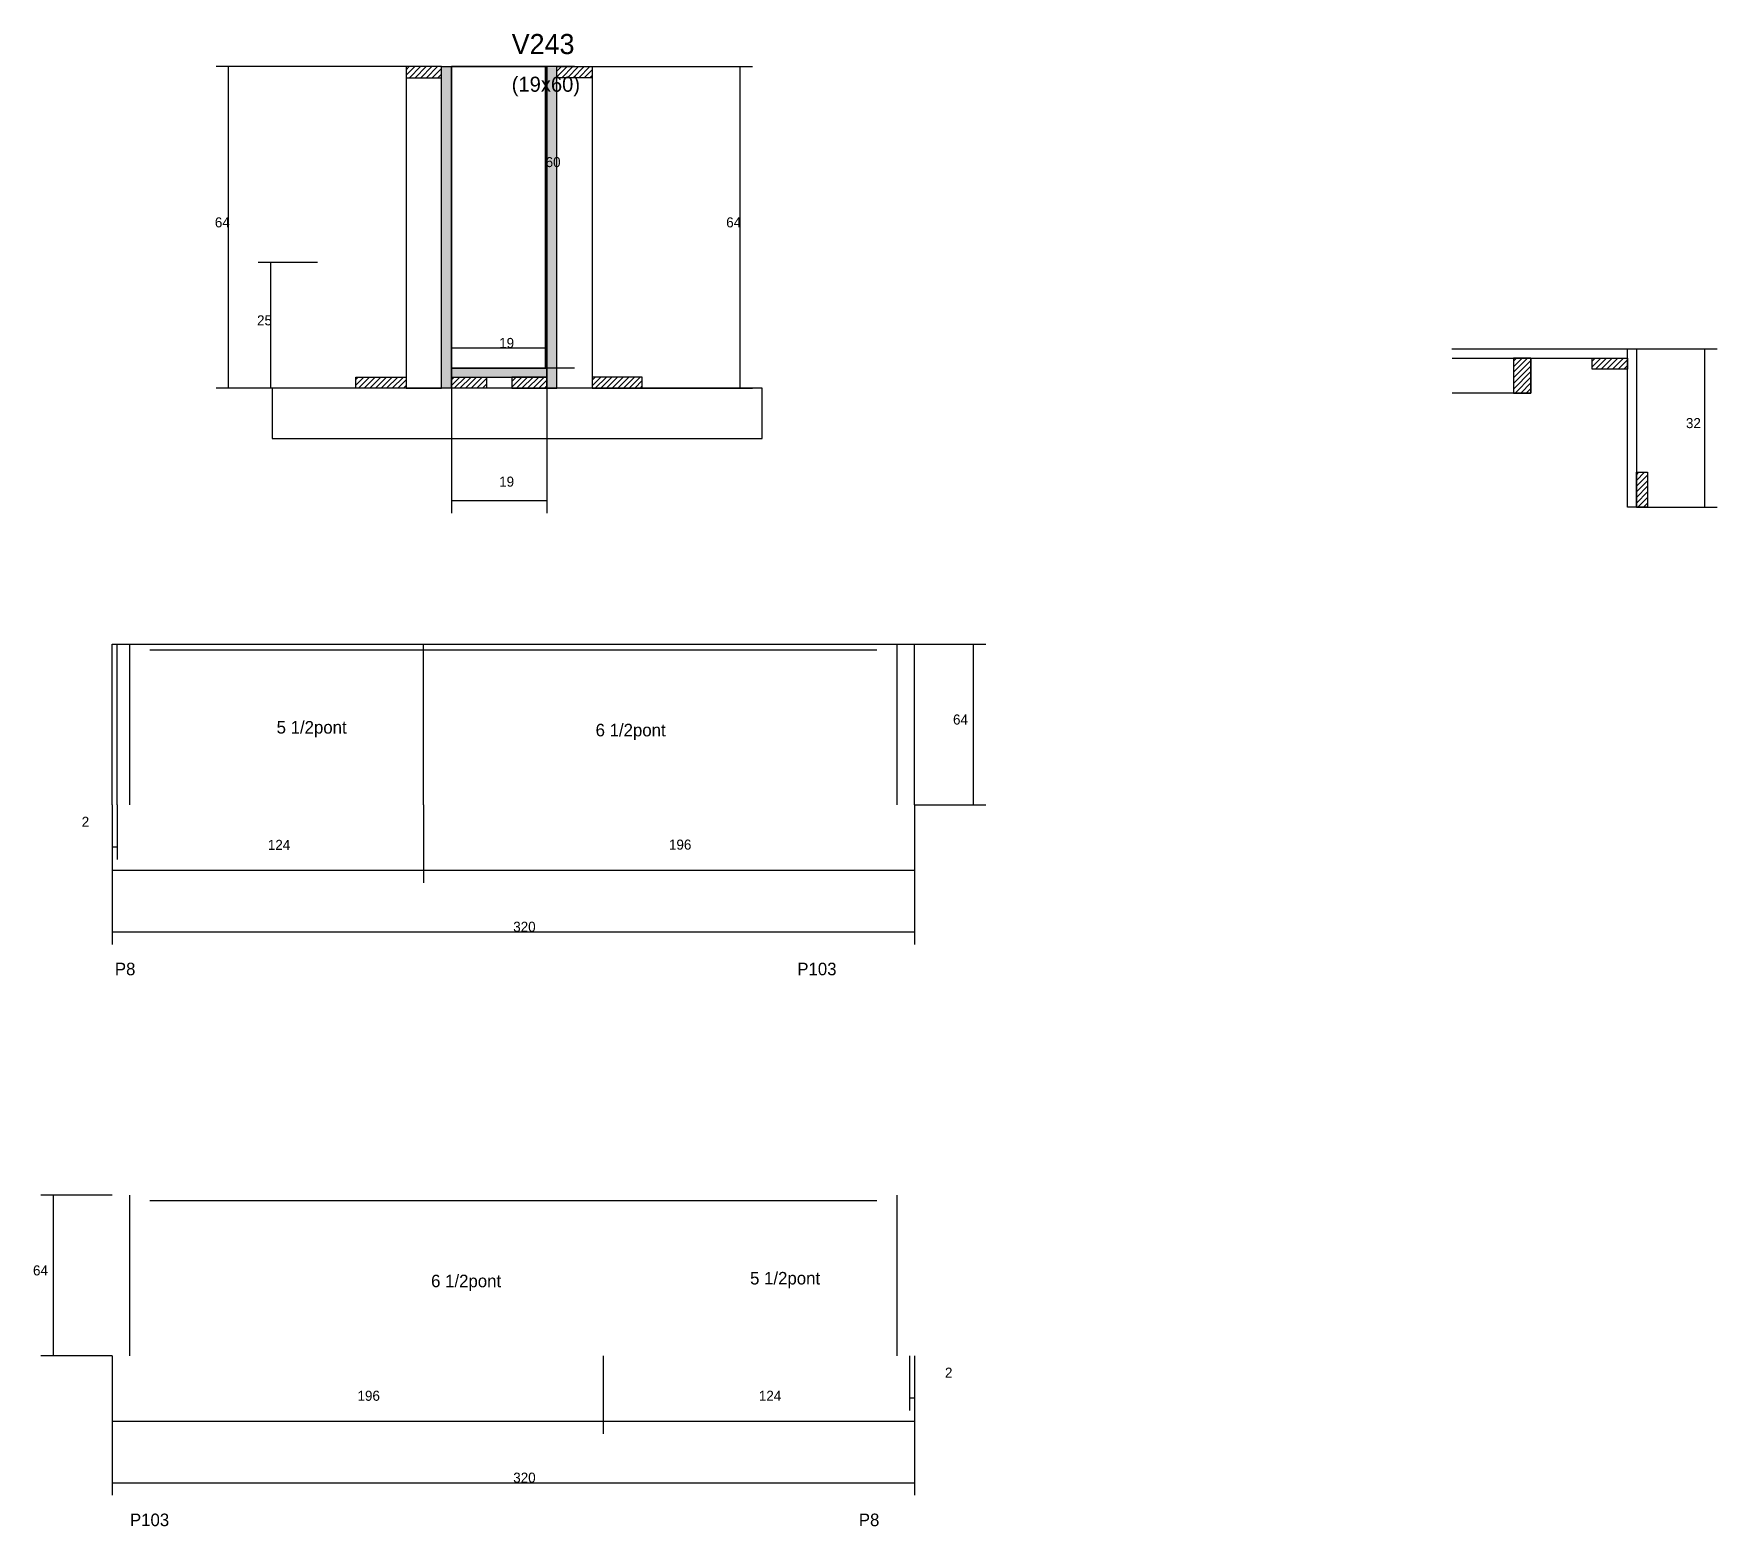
# Model space of a CAD drawing. Header units: metres. Extents: x -2848 to 22762, y -45195 to 1016.
# Drawn here: x 15810 to 16480, y -18181 to -17587 of the extents above; entities that cross this region are included whole.
import ezdxf

# ---------------------------------------------------------------- set-up
doc = ezdxf.new("R2010")
doc.units = ezdxf.units.M
for name, color, linetype in [('CONCRETO', 251, 'Continuous'), ('COTA', 4, 'Continuous'), ('Cota Seção (2x)', 4, 'Continuous'), ('Hachura', 253, 'Continuous'), ('Madeira', 126, 'Continuous'), ('NOMENCLATURA', 7, 'Continuous'), ('Painéis', 200, 'Continuous'), ('SARR_2.2x7', 40, 'Continuous'), ('Texto Seção', 7, 'Continuous')]:
    doc.layers.add(name, color=color, linetype=linetype)

msp = doc.modelspace()

# ---------------------------------------------------------------- texts
at = {"layer": 'COTA'}
for s, p in [('64', (15881.8, -17664)), ('64', (16085.4, -17664)), ('25', (15898.6, -17703)), ('32', (16467.5, -17743.9)), ('19', (15995, -17767.2)), ('64', (16175.7, -17861.9)), ('2', (15828.8, -17902.6)), ('124', (15902.9, -17911.8)), ('196', (16062.6, -17911.7)), ('320', (16000.6, -17944.4)), ('64', (15809.4, -18081.2)), ('2', (16172.5, -18121.9)), ('196', (15938.6, -18131.1)), ('124', (16098.4, -18131.1)), ('320', (16000.6, -18163.7))]:
    msp.add_text(s, height=4, dxfattribs=at).set_placement(p)
at = {"layer": 'Cota Seção (2x)'}
for s, p in [('60', (16013.5, -17640)), ('19', (15995, -17712))]:
    msp.add_text(s, height=4, dxfattribs=at).set_placement(p)
at = {"layer": 'NOMENCLATURA'}
for s, p in [('5 1/2pont', (15906.4, -17865.5)), ('6 1/2pont', (16033.4, -17866.6)), ('P8', (15842, -17961.7)), ('P103', (16113.7, -17961.7)), ('6 1/2pont', (15967.9, -18085.9)), ('5 1/2pont', (16094.9, -18084.8)), ('P103', (15848, -18181)), ('P8', (16138.2, -18181))]:
    msp.add_text(s, height=5, dxfattribs=at).set_placement(p)
at = {"layer": 'Texto Seção'}
for s, height, p in [('V243', 8, (16000, -17595)), ('(19x60)', 6, (16000, -17610))]:
    msp.add_text(s, height=height, dxfattribs=at).set_placement(p)

# ---------------------------------------------------------------- hatches: boundary and pattern name
at = {"layer": 'Hachura'}
h = msp.add_hatch(dxfattribs=at)
h.set_pattern_fill('ANSI31', scale=0.5)
h.paths.add_polyline_path([(15972, -17604.4), (15972, -17600), (15972, -17600), (15958, -17600), (15958, -17600), (15958, -17604.4), (15958, -17604.4), (15972, -17604.4)])
h = msp.add_hatch(color=8, dxfattribs=at)
h.dxf.hatch_style = 1
h.paths.add_polyline_path([(15976, -17600), (15972, -17600), (15972, -17600), (15972, -17728), (15972, -17728), (15976, -17728), (15976, -17728), (15976, -17600)])
h = msp.add_hatch(color=8, dxfattribs=at)
h.dxf.hatch_style = 1
h.paths.add_polyline_path([(16018, -17600), (16014, -17600), (16014, -17600), (16014, -17728), (16014, -17728), (16018, -17728), (16018, -17728), (16018, -17600)])
h = msp.add_hatch(dxfattribs=at)
h.set_pattern_fill('ANSI31', scale=0.5)
h.paths.add_polyline_path([(16018, -17604.4), (16018, -17600), (16018, -17600), (16032, -17600), (16032, -17600), (16032, -17604.4), (16032, -17604.4), (16018, -17604.4)])
h = msp.add_hatch(dxfattribs=at)
h.set_pattern_fill('ANSI31', scale=0.5)
h.paths.add_polyline_path([(16405.8, -17716), (16398.8, -17716), (16398.8, -17730), (16405.8, -17730)])
h = msp.add_hatch(dxfattribs=at)
h.set_pattern_fill('ANSI31', scale=0.5)
h.paths.add_polyline_path([(16430.2, -17716), (16430.2, -17720.4), (16430.2, -17720.4), (16444.2, -17720.4), (16444.2, -17720.4), (16444.2, -17716), (16444.2, -17716), (16430.2, -17716)])
h = msp.add_hatch(color=8, dxfattribs=at)
h.dxf.hatch_style = 1
h.paths.add_polyline_path([(16014, -17723.6), (16014, -17720), (16014, -17720), (15976, -17720), (15976, -17720), (15976, -17723.6), (15976, -17723.6), (16014, -17723.6)])
h = msp.add_hatch(dxfattribs=at)
h.set_pattern_fill('ANSI31', scale=0.5)
h.paths.add_polyline_path([(15938, -17728), (15938, -17723.6), (15938, -17723.6), (15958, -17723.6), (15958, -17723.6), (15958, -17728), (15958, -17728), (15938, -17728)])
h = msp.add_hatch(dxfattribs=at)
h.set_pattern_fill('ANSI31', scale=0.5)
h.paths.add_polyline_path([(15976, -17728), (15976, -17723.6), (15976, -17723.6), (15990, -17723.6), (15990, -17723.6), (15990, -17728), (15990, -17728), (15976, -17728)])
h = msp.add_hatch(dxfattribs=at)
h.set_pattern_fill('ANSI31', scale=0.5)
h.paths.add_polyline_path([(16014, -17728), (16014, -17723.6), (16014, -17723.6), (16000, -17723.6), (16000, -17723.6), (16000, -17728), (16000, -17728), (16014, -17728)])
h = msp.add_hatch(dxfattribs=at)
h.set_pattern_fill('ANSI31', scale=0.5)
h.paths.add_polyline_path([(16052, -17728), (16052, -17723.6), (16052, -17723.6), (16032, -17723.6), (16032, -17723.6), (16032, -17728), (16032, -17728), (16052, -17728)])
h = msp.add_hatch(dxfattribs=at)
h.set_pattern_fill('ANSI31', scale=0.5)
h.paths.add_polyline_path([(16447.8, -17775.4), (16452.2, -17775.4), (16452.2, -17775.4), (16452.2, -17761.5), (16452.2, -17761.5), (16447.8, -17761.5), (16447.8, -17761.5), (16447.8, -17775.4)])

# ---------------------------------------------------------------- linework, layer by layer
at = {"layer": 'CONCRETO'}
for points in [[(15976, -17600), (15976, -17600), (16014, -17600), (16014, -17628), (16014, -17628), (16014, -17720), (15976, -17720), (15976, -17600)], [(15976, -17720), (16014, -17720), (16014, -17600), (15976, -17600)]]:
    msp.add_lwpolyline(points, close=True, dxfattribs=at)
at = {"layer": 'COTA'}
for p, q in [((15958, -17600), (15882.3, -17600)), ((15887.3, -17728), (15887.3, -17600)), ((16032, -17600), (16095.9, -17600)), ((16090.9, -17728), (16090.9, -17600)), ((15922.7, -17678), (15899.1, -17678)), ((15904.1, -17728), (15904.1, -17678)), ((16447.8, -17712.4), (16480, -17712.4)), ((16475, -17775.4), (16475, -17712.4)), ((15942.4, -17728), (15882.3, -17728)), ((15922.7, -17728), (15899.1, -17728)), ((15976, -17728), (15976, -17777.7)), ((16014, -17728), (16014, -17777.7)), ((16047.6, -17728), (16095.9, -17728)), ((15976, -17772.7), (16014, -17772.7)), ((16447.8, -17775.4), (16480, -17775.4)), ((16160.4, -17829.9), (16188.8, -17829.9)), ((16183.8, -17893.9), (16183.8, -17829.9)), ((15840.9, -17893.9), (15840.9, -17924.9)), ((15840.9, -17893.9), (15840.9, -17949.4)), ((15840.9, -17893.9), (15840.9, -17915.6)), ((15842.9, -17893.9), (15842.9, -17915.6)), ((15964.9, -17893.9), (15964.9, -17924.9)), ((15964.9, -17893.9), (15964.9, -17924.9)), ((16160.4, -17893.9), (16160.4, -17924.9)), ((16160.4, -17893.9), (16160.4, -17949.4)), ((16160.4, -17893.9), (16188.8, -17893.9)), ((15840.9, -17910.6), (15842.9, -17910.6)), ((15840.9, -17919.9), (15964.9, -17919.9)), ((15964.9, -17919.9), (16160.4, -17919.9)), ((15840.9, -17944.4), (16160.4, -17944.4)), ((15840.9, -18049.2), (15812.5, -18049.2)), ((15817.5, -18113.2), (15817.5, -18049.2)), ((15840.9, -18113.2), (15812.5, -18113.2)), ((15840.9, -18113.2), (15840.9, -18144.2)), ((15840.9, -18113.2), (15840.9, -18168.7)), ((16036.4, -18113.2), (16036.4, -18144.2)), ((16036.4, -18113.2), (16036.4, -18144.2)), ((16158.4, -18113.2), (16158.4, -18134.9)), ((16160.4, -18113.2), (16160.4, -18144.2)), ((16160.4, -18113.2), (16160.4, -18168.7)), ((16160.4, -18113.2), (16160.4, -18134.9)), ((16158.4, -18129.9), (16160.4, -18129.9)), ((15840.9, -18139.2), (16036.4, -18139.2)), ((16036.4, -18139.2), (16160.4, -18139.2)), ((15840.9, -18163.7), (16160.4, -18163.7))]:
    msp.add_line(p, q, dxfattribs=at)
at = {"layer": 'Cota Seção (2x)'}
for p, q in [((16025, -17600), (16008.5, -17600)), ((16013.5, -17720), (16013.5, -17600)), ((15976, -17728), (15976, -17707)), ((16014, -17728), (16014, -17707)), ((15976, -17712), (16014, -17712)), ((16025, -17720), (16008.5, -17720))]:
    msp.add_line(p, q, dxfattribs=at)
at = {"layer": 'Madeira'}
for points in [[(15972, -17604.4), (15972, -17600), (15958, -17600), (15958, -17604.4)], [(15972, -17600), (15958, -17600), (15958, -17728), (15972, -17728)], [(16018, -17604.4), (16018, -17600), (16032, -17600), (16032, -17604.4)], [(16018, -17600), (16032, -17600), (16032, -17728), (16018, -17728)], [(16405.8, -17730), (16405.8, -17716), (16398.8, -17716), (16398.8, -17730)], [(16430.2, -17716), (16444.2, -17716), (16444.2, -17720.4), (16430.2, -17720.4)], [(15904.6, -17748), (16099.7, -17748), (16099.7, -17728), (15904.6, -17728)], [(15938, -17728), (15938, -17723.6), (15958, -17723.6), (15958, -17728)], [(15976, -17728), (15976, -17723.6), (15990, -17723.6), (15990, -17728)], [(16014, -17728), (16014, -17723.6), (16000, -17723.6), (16000, -17728)], [(16052, -17728), (16052, -17723.6), (16032, -17723.6), (16032, -17728)], [(16447.8, -17775.4), (16447.8, -17761.5), (16452.2, -17761.5), (16452.2, -17775.4)]]:
    msp.add_lwpolyline(points, close=True, dxfattribs=at)
msp.add_lwpolyline([(16405.8, -17716), (16405.8, -17730), (16374.4, -17730)], dxfattribs=at)
at = {"layer": 'Painéis'}
for p, q in [((15976, -17728), (15976, -17600)), ((16014, -17728), (16014, -17600)), ((16374.3, -17712.4), (16444.2, -17712.4)), ((16374.4, -17716), (16444.2, -17716)), ((15976, -17720), (16014, -17720)), ((15976, -17723.6), (15976, -17720)), ((16014, -17723.6), (16014, -17720)), ((15840.9, -17829.9), (16160.4, -17829.9)), ((15840.9, -17893.9), (15840.9, -17829.9)), ((15842.9, -17893.9), (15842.9, -17829.9)), ((15964.9, -17893.9), (15964.9, -17829.9)), ((16160.4, -17893.9), (16160.4, -17829.9))]:
    msp.add_line(p, q, dxfattribs=at)
for points in [[(15972, -17600), (15976, -17600), (15976, -17728), (15972, -17728)], [(16018, -17600), (16014, -17600), (16014, -17728), (16018, -17728)], [(16444.2, -17712.4), (16447.8, -17712.4), (16447.8, -17775.4), (16444.2, -17775.4)], [(16014, -17723.6), (16014, -17720), (15976, -17720), (15976, -17723.6)]]:
    msp.add_lwpolyline(points, close=True, dxfattribs=at)
at = {"layer": 'SARR_2.2x7'}
for p, q in [((15847.9, -17893.9), (15847.9, -17829.9)), ((16153.4, -17893.9), (16153.4, -17829.9)), ((15855.9, -17832.1), (15964.9, -17832.1)), ((15964.9, -17832.1), (16145.4, -17832.1)), ((15847.9, -18113.2), (15847.9, -18049.2)), ((15855.9, -18051.4), (16036.4, -18051.4)), ((16036.4, -18051.4), (16145.4, -18051.4)), ((16153.4, -18113.2), (16153.4, -18049.2))]:
    msp.add_line(p, q, dxfattribs=at)

msp.set_redraw_order([(e.dxf.handle, doc.entitydb.next_handle()) for e in msp.query("TEXT MTEXT ATTDEF DIMENSION ARC_DIMENSION")])  # texts and dimensions are drawn at this point

doc.saveas('drawing.dxf')
